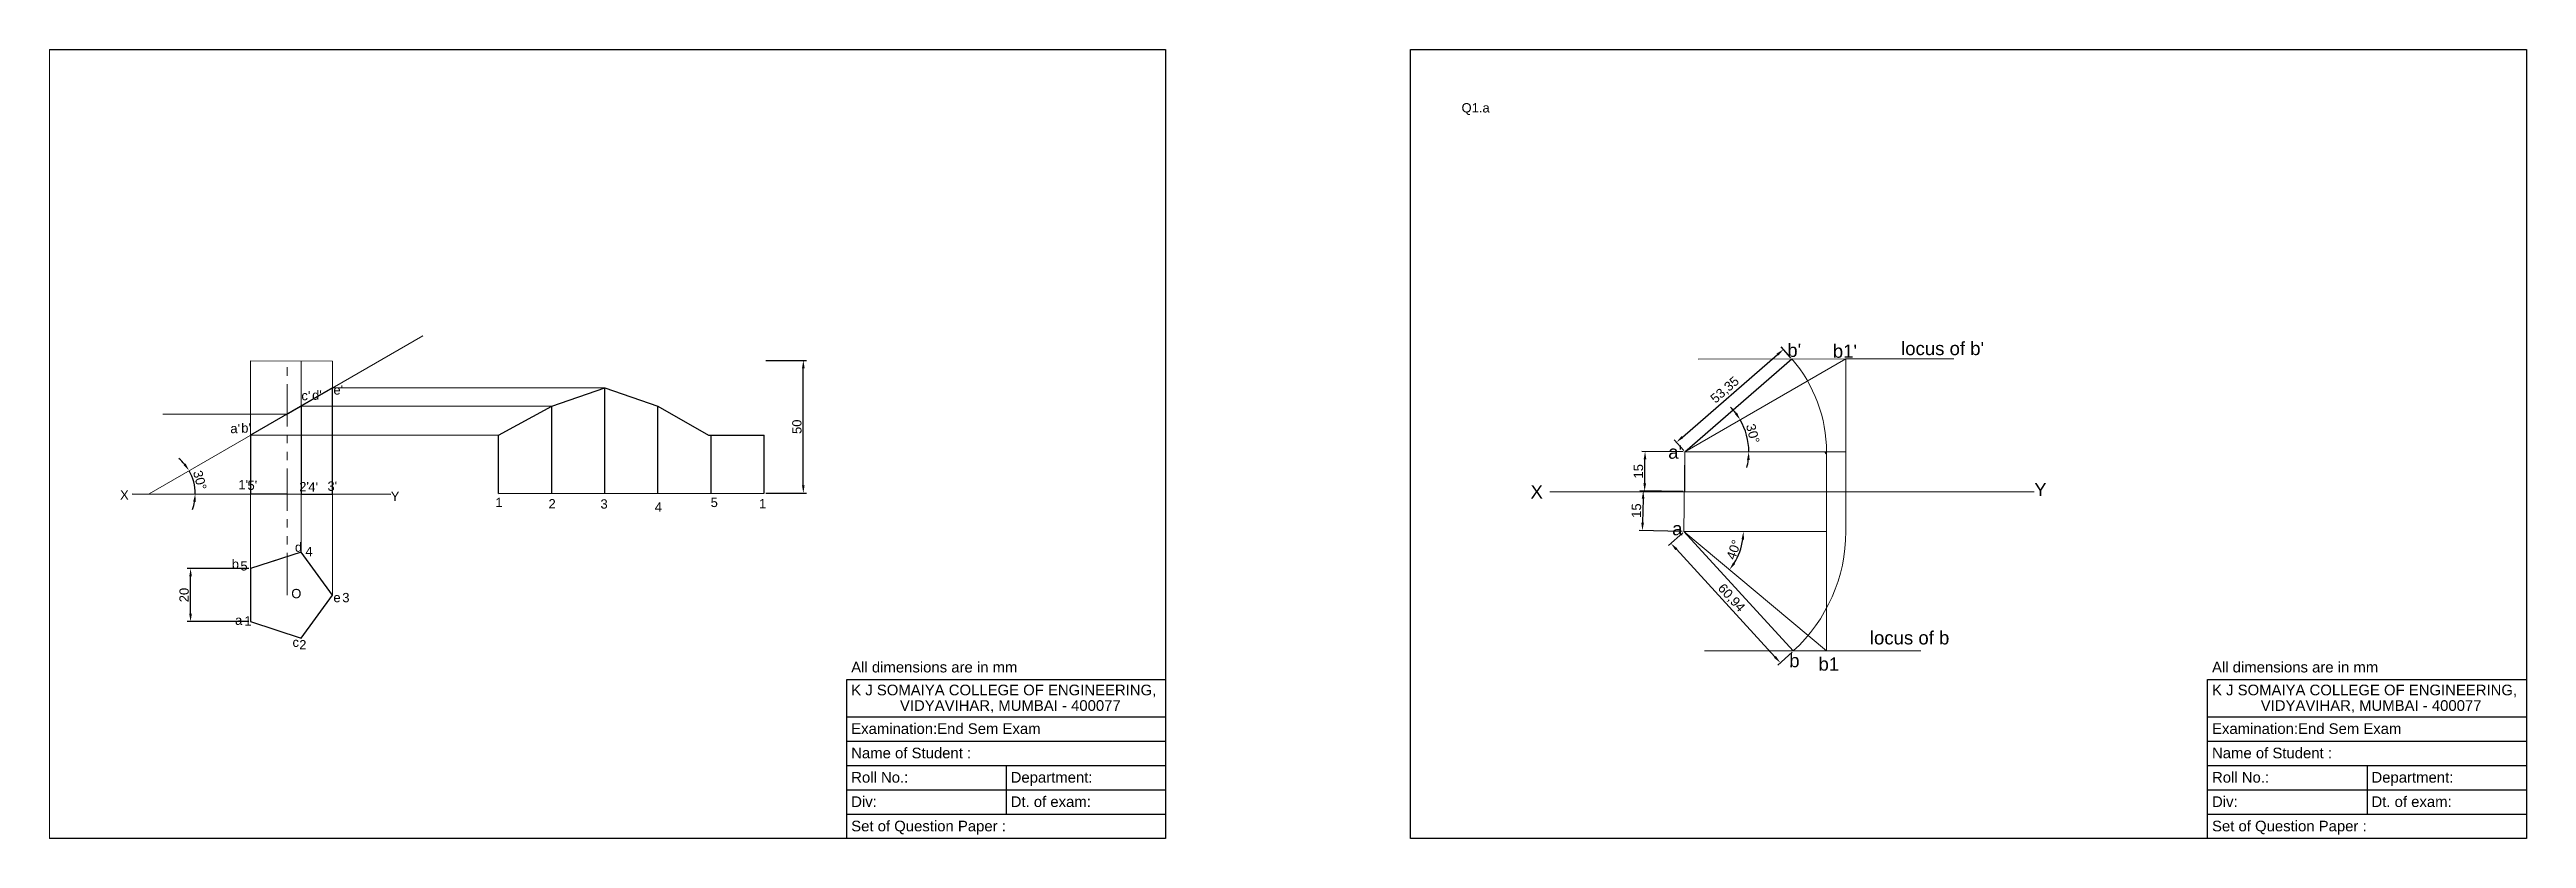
# Model space of a CAD drawing. Header units: millimetres. Extents: x 2649 to 6569, y 570 to 2859.
# Drawn here: x 4281 to 5213, y 969 to 1266 of the extents above; entities that cross this region are included whole.
import ezdxf

# ---------------------------------------------------------------- set-up
doc = ezdxf.new("R2010")
doc.units = ezdxf.units.MM
doc.linetypes.add('PHANTOM2', pattern=[31.75, 15.875, -3.175, 3.175, -3.175, 3.175, -3.175])
doc.styles.get("Standard").update_dxf_attribs({"font": 'arial.ttf', "height": 3.5})
doc.dimstyles.new('ISO-25', dxfattribs={"dimtxt": 3, "dimasz": 3, "dimexe": 1.25, "dimexo": 0.625, "dimtad": 1, "dimtxsty": 'Standard', "dimcen": 2.5, "dimadec": 0, "dimazin": 0, "dimtfac": 1, "dimtmove": 0, "dimatfit": 3, "dimfxl": 1, "dimarcsym": 0})

msp = doc.modelspace()

# ---------------------------------------------------------------- texts
at = {"lineweight": 9, "transparency": 33554687}
for s, height, p in [("b'", 5, (4935.304, 1150.624)), ("locus of b'", 5, (4978.125, 1151.299)), ("b1'", 5, (4952.428, 1150.293)), ("c'", 3.5, (4376.146, 1134.31)), ("d'", 3.5, (4380.182, 1134.49)), ("e'", 3.5, (4388.194, 1136.452)), ("a'", 3.5, (4349.413, 1121.924)), ("b'", 3.5, (4353.505, 1122.104)), ("a'", 5, (4890.497, 1112.293)), ('X', 3.5, (4307.912, 1096.901)), ("1'", 3.5, (4352.422, 1100.768)), ("5'", 3.5, (4355.872, 1100.568)), ("2'", 3.5, (4375.323, 1100.043)), ("4'", 3.5, (4378.747, 1099.943)), ("3'", 3.5, (4385.96, 1100.208)), ('Y', 3.5, (4409.78, 1096.413)), ('X', 5, (4838.675, 1097.311)), ('Y', 5, (5028.236, 1098.206)), ('1', 3.5, (4449.135, 1094.088)), ('2', 3.5, (4469.139, 1093.585)), ('4', 3.5, (4509.118, 1092.372)), ('5', 3.5, (4530.152, 1094.11)), ('1', 3.5, (4548.322, 1093.608)), ('a', 5, (4891.964, 1083.472)), ('b', 3.5, (4349.938, 1070.889)), ('5', 3.5, (4353.2, 1070.219)), ('d', 3.5, (4373.718, 1077.262)), ('4', 3.5, (4377.636, 1075.607)), ('O', 3.5, (4372.335, 1059.783)), ('e', 3.5, (4388.194, 1058.288)), ('3', 3.5, (4391.535, 1058.278)), ('a', 3.5, (4351.196, 1049.774)), ('1', 3.5, (4354.654, 1049.484)), ('c', 3.5, (4372.802, 1041.448)), ('2', 3.5, (4375.326, 1040.518)), ('locus of b', 5, (4966.383, 1042.39)), ('b', 5, (4936.038, 1033.807)), ('b1', 5, (4947.046, 1032.519))]:
    msp.add_text(s, height=height, dxfattribs=at).set_placement(p)
at = {"lineweight": 30, "transparency": 33554687}
msp.add_text('3', height=3.5, dxfattribs=at).set_placement((4488.691, 1093.528))
at = {"transparency": 33554687}
for s, height, p in [('All dimensions are in mm', 4.00791, (4583.05, 1031.847)), ('All dimensions are in mm', 4.00791, (5095.134, 1031.847)), ('K J SOMAIYA COLLEGE OF ENGINEERING, ', 4.00791, (4583.05, 1023.239)), ('K J SOMAIYA COLLEGE OF ENGINEERING, ', 4.00791, (5095.134, 1023.239)), ('VIDYAVIHAR, MUMBAI - 400077', 4.00791, (4601.387, 1017.387)), ('VIDYAVIHAR, MUMBAI - 400077', 4.00791, (5113.47, 1017.387)), ('Examination:End Sem Exam ', 4.00791, (4583.05, 1008.69)), ('Examination:End Sem Exam ', 4.00791, (5095.134, 1008.69)), ('Name of Student : ', 4.00791, (4583.05, 999.523)), ('Name of Student : ', 4.00791, (5095.134, 999.523)), ('Roll No.: ', 4.0079, (4583.05, 990.357)), ('Department: ', 4.00791, (4643.05, 990.357)), ('Roll No.: ', 4.0079, (5095.134, 990.357)), ('Department: ', 4.00791, (5155.134, 990.357)), ('Div: ', 4.0079, (4583.05, 981.19)), ('Dt. of exam:', 4.00791, (4643.05, 981.19)), ('Div: ', 4.0079, (5095.134, 981.19)), ('Dt. of exam:', 4.00791, (5155.134, 981.19)), ('Set of Question Paper : ', 4.00791, (4583.05, 972.023)), ('Set of Question Paper : ', 4.00791, (5095.134, 972.023))]:
    msp.add_text(s, height=height, dxfattribs=at).set_placement(p)
at = {"lineweight": 9, "transparency": 33554687, "insert": (4812.715, 1246.149), "char_height": 3.5, "attachment_point": 1}
msp.add_mtext_dynamic_manual_height_columns('Q1.a', width=37.94942, gutter_width=17.5, heights=[0], dxfattribs=at)

# ---------------------------------------------------------------- blocks, each defined once
blk = doc.blocks.new('*D36')
at = {"color": 0, "lineweight": -2, "transparency": 16777216}
for start, end in [(39.93545, 49.8709), (359.8942, 30), (340.0233, 349.95875)]:
    blk.add_arc((4318.88, 1099.12), 17.32, start, end, dxfattribs=at)
at = {"color": 0, "lineweight": 9, "transparency": 16777216}
for points in [[(4332.57, 1110.52), (4331.75, 1109.95), (4333.88, 1107.78)], [(4335.43, 1096.14), (4336.43, 1096.05), (4336.2, 1099.09)]]:
    blk.add_solid(points, dxfattribs=at)
at = {"layer": 'Defpoints', "color": 0, "lineweight": 9, "transparency": 16777216}
for p in [(4421.88, 1158.58), (4335.94, 1102.1), (4312.5, 1099.13), (4318.88, 1099.12), (4408.66, 1098.95)]:
    blk.add_point(p, dxfattribs=at)
at = {"color": 0, "lineweight": 9, "transparency": 16777216, "insert": (4337.94, 1104.21), "char_height": 3.5, "attachment_point": 5, "rotation": 284.9471}
blk.add_mtext('30°', dxfattribs=at)
blk = doc.blocks.new('*D37')
at = {"color": 0, "lineweight": -2, "transparency": 16777216}
for p, q in [((4550.96, 1149.33), (4566.28, 1149.33)), ((4565.03, 1102.33), (4565.03, 1146.33)), ((4550.96, 1099.33), (4566.28, 1099.33))]:
    blk.add_line(p, q, dxfattribs=at)
at = {"color": 0, "lineweight": 9, "transparency": 16777216}
for points in [[(4564.53, 1146.33), (4565.53, 1146.33), (4565.03, 1149.33)], [(4564.53, 1102.33), (4565.53, 1102.33), (4565.03, 1099.33)]]:
    blk.add_solid(points, dxfattribs=at)
at = {"layer": 'Defpoints', "color": 0, "lineweight": 9, "transparency": 16777216}
for p in [(4550.34, 1149.33), (4565.03, 1149.33), (4550.34, 1099.33)]:
    blk.add_point(p, dxfattribs=at)
at = {"color": 0, "lineweight": 9, "transparency": 16777216, "insert": (4562.62, 1124.33), "char_height": 3.5, "attachment_point": 5, "rotation": 90}
blk.add_mtext('50', dxfattribs=at)
blk = doc.blocks.new('*D38')
at = {"color": 0, "lineweight": -2, "transparency": 16777216}
for p, q in [((4356.42, 1070.98), (4333.19, 1070.98)), ((4334.44, 1053.98), (4334.44, 1067.98)), ((4356.42, 1050.98), (4333.19, 1050.98))]:
    blk.add_line(p, q, dxfattribs=at)
at = {"color": 0, "lineweight": 9, "transparency": 16777216}
for points in [[(4333.94, 1067.98), (4334.94, 1067.98), (4334.44, 1070.98)], [(4333.94, 1053.98), (4334.94, 1053.98), (4334.44, 1050.98)]]:
    blk.add_solid(points, dxfattribs=at)
at = {"layer": 'Defpoints', "color": 0, "lineweight": 9, "transparency": 16777216}
for p in [(4334.44, 1070.98), (4357.05, 1070.98), (4357.05, 1050.98)]:
    blk.add_point(p, dxfattribs=at)
at = {"color": 0, "lineweight": 9, "transparency": 16777216, "insert": (4332.02, 1060.98), "char_height": 3.5, "attachment_point": 5, "rotation": 90}
blk.add_mtext('20', dxfattribs=at)
blk = doc.blocks.new('*D39')
at = {"color": 0, "lineweight": -2, "transparency": 16777216}
for p, q in [((4896.1, 1114.89), (4880.53, 1115.06)), ((4881.65, 1103.04), (4881.75, 1112.04)), ((4895.94, 1099.89), (4880.37, 1100.06))]:
    blk.add_line(p, q, dxfattribs=at)
at = {"color": 0, "lineweight": 9, "transparency": 16777216}
for points in [[(4881.25, 1112.05), (4882.25, 1112.04), (4881.78, 1115.04)], [(4881.15, 1103.05), (4882.15, 1103.04), (4881.62, 1100.04)]]:
    blk.add_solid(points, dxfattribs=at)
at = {"layer": 'Defpoints', "color": 0, "lineweight": 9, "transparency": 16777216}
for p in [(4881.78, 1115.04), (4896.72, 1114.88), (4896.56, 1099.88)]:
    blk.add_point(p, dxfattribs=at)
at = {"color": 0, "lineweight": 9, "transparency": 16777216, "insert": (4879.29, 1107.57), "char_height": 3.5, "attachment_point": 5, "rotation": 89.38715}
blk.add_mtext('15', dxfattribs=at)
blk = doc.blocks.new('*D40')
at = {"color": 0, "lineweight": -2, "transparency": 16777216}
for p, q in [((4896.1, 1099.9), (4879.85, 1100.24)), ((4881.04, 1097.22), (4880.85, 1088.22)), ((4895.78, 1084.9), (4879.53, 1085.25))]:
    blk.add_line(p, q, dxfattribs=at)
at = {"color": 0, "lineweight": 9, "transparency": 16777216}
for points in [[(4880.54, 1097.23), (4881.54, 1097.21), (4881.1, 1100.22)], [(4880.35, 1088.23), (4881.35, 1088.21), (4880.78, 1085.22)]]:
    blk.add_solid(points, dxfattribs=at)
at = {"layer": 'Defpoints', "color": 0, "lineweight": 9, "transparency": 16777216}
for p in [(4896.72, 1099.88), (4880.78, 1085.22), (4896.4, 1084.89)]:
    blk.add_point(p, dxfattribs=at)
at = {"color": 0, "lineweight": 9, "transparency": 16777216, "insert": (4878.53, 1092.77), "char_height": 3.5, "attachment_point": 5, "rotation": 88.77437}
blk.add_mtext('15', dxfattribs=at)
blk = doc.blocks.new('*D41')
at = {"color": 0, "lineweight": -2, "transparency": 16777216}
for p, q in [((4895.85, 1120.47), (4931.61, 1151.5)), ((4936.61, 1150.32), (4933.05, 1154.41)), ((4896.31, 1115.36), (4892.76, 1119.45))]:
    blk.add_line(p, q, dxfattribs=at)
at = {"color": 0, "lineweight": 9, "transparency": 16777216}
for points in [[(4931.28, 1151.88), (4931.94, 1151.12), (4933.87, 1153.47)], [(4895.52, 1120.85), (4896.18, 1120.09), (4893.58, 1118.5)]]:
    blk.add_solid(points, dxfattribs=at)
at = {"layer": 'Defpoints', "color": 0, "lineweight": 9, "transparency": 16777216}
for p in [(4933.87, 1153.47), (4937.02, 1149.85), (4896.72, 1114.88)]:
    blk.add_point(p, dxfattribs=at)
at = {"color": 0, "lineweight": 9, "transparency": 16777216, "insert": (4911.94, 1138.05), "char_height": 3.5, "attachment_point": 5, "rotation": 40.95047}
blk.add_mtext('53,35', dxfattribs=at)
blk = doc.blocks.new('*D42')
at = {"color": 0, "lineweight": -2, "transparency": 16777216}
for p, q in [((4895.94, 1084.46), (4890.6, 1079.57)), ((4893.55, 1078.21), (4930.66, 1037.69)), ((4937.1, 1039.52), (4931.77, 1034.63))]:
    blk.add_line(p, q, dxfattribs=at)
at = {"color": 0, "lineweight": 9, "transparency": 16777216}
for points in [[(4893.92, 1078.54), (4893.18, 1077.87), (4891.53, 1080.42)], [(4931.03, 1038.03), (4930.29, 1037.35), (4932.69, 1035.48)]]:
    blk.add_solid(points, dxfattribs=at)
at = {"layer": 'Defpoints', "color": 0, "lineweight": 9, "transparency": 16777216}
for p in [(4896.4, 1084.89), (4932.69, 1035.48), (4937.56, 1039.94)]:
    blk.add_point(p, dxfattribs=at)
at = {"color": 0, "lineweight": 9, "transparency": 16777216, "insert": (4914.12, 1059.79), "char_height": 3.5, "attachment_point": 5, "rotation": 312.48755}
blk.add_mtext('60,94', dxfattribs=at)
blk = doc.blocks.new('*D43')
at = {"color": 0, "lineweight": -2, "transparency": 16777216}
for start, end in [(37.13677, 44.27353), (360, 30), (345.72647, 352.86323)]:
    blk.add_arc((4896.72, 1114.88), 24.1, start, end, dxfattribs=at)
at = {"color": 0, "lineweight": 9, "transparency": 16777216}
for points in [[(4916.35, 1129.71), (4915.52, 1129.16), (4917.59, 1126.93)], [(4920.14, 1111.92), (4921.14, 1111.86), (4920.82, 1114.88)]]:
    blk.add_solid(points, dxfattribs=at)
at = {"layer": 'Defpoints', "color": 0, "lineweight": 9, "transparency": 16777216}
for p in [(4957.34, 1149.88), (4920.46, 1119.07), (4896.72, 1114.88), (4896.72, 1114.88), (4950.07, 1114.88)]:
    blk.add_point(p, dxfattribs=at)
at = {"color": 0, "lineweight": 9, "transparency": 16777216, "insert": (4922.33, 1121.75), "char_height": 3.5, "attachment_point": 5, "rotation": 285}
blk.add_mtext('30°', dxfattribs=at)
blk = doc.blocks.new('*D44')
at = {"color": 0, "lineweight": -2, "transparency": 16777216}
blk.add_arc((4896.4, 1084.89), 22.37, 327.7465, 352.31176, dxfattribs=at)
at = {"color": 0, "lineweight": 9, "transparency": 16777216}
for points in [[(4918.08, 1081.93), (4919.07, 1081.86), (4918.78, 1084.89)], [(4915.73, 1072.65), (4914.92, 1073.24), (4913.56, 1070.52)]]:
    blk.add_solid(points, dxfattribs=at)
at = {"layer": 'Defpoints', "color": 0, "lineweight": 9, "transparency": 16777216}
for p in [(4896.4, 1084.89), (4896.4, 1084.89), (4950.07, 1084.89), (4916.4, 1074.86), (4950.07, 1039.94)]:
    blk.add_point(p, dxfattribs=at)
at = {"color": 0, "lineweight": 9, "transparency": 16777216, "insert": (4915.16, 1078.07), "char_height": 3.5, "attachment_point": 5, "rotation": 70.02913}
blk.add_mtext('40°', dxfattribs=at)

# ---------------------------------------------------------------- dimensions: what is measured, and where the dimension line sits
at = {"lineweight": 9, "transparency": 33554687}
for base, line1, line2, picture, middle in [((4335.938, 1102.104), ((4312.503, 1099.129), (4408.656, 1098.952)), ((4421.876, 1158.585), (4318.885, 1099.122)), '*D36', (4337.943, 1104.208)), ((4920.457, 1119.069), ((4896.723, 1114.884), (4957.345, 1149.884)), ((4950.071, 1114.884), (4896.723, 1114.884)), '*D43', (4922.333, 1121.746)), ((4916.403, 1074.858), ((4896.402, 1084.885), (4950.071, 1039.945)), ((4950.071, 1084.885), (4896.402, 1084.885)), '*D44', (4915.164, 1078.068))]:
    dim = msp.add_angular_dim_2l(base=base, line1=line1, line2=line2, dimstyle='ISO-25', dxfattribs=at)
    dim.commit()
    dim.dimension.update_dxf_attribs({"geometry": picture, "text_midpoint": middle})
for base, p1, p2, picture, middle in [((4565.028, 1149.326), (4550.337, 1099.326), (4550.337, 1149.326), '*D37', (4562.616, 1124.326)), ((4334.435, 1070.978), (4357.049, 1050.978), (4357.049, 1070.978), '*D38', (4332.023, 1060.978))]:
    dim = msp.add_linear_dim(base=base, p1=p1, p2=p2, angle=90, dimstyle='ISO-25', dxfattribs=at)
    dim.commit()
    dim.dimension.update_dxf_attribs({"geometry": picture, "text_midpoint": middle})
for p1, p2, distance, picture, middle in [((4896.723, 1114.884), (4937.015, 1149.848), 4.793, '*D41', (4911.94, 1138.046)), ((4896.562, 1099.884), (4896.723, 1114.884), 14.943, '*D39', (4879.289, 1107.569)), ((4896.723, 1099.884), (4896.402, 1084.885), -15.623, '*D40', (4878.531, 1092.77)), ((4896.402, 1084.885), (4937.564, 1039.945), -6.613, '*D42', (4914.119, 1059.791))]:
    dim = msp.add_aligned_dim(p1=p1, p2=p2, distance=distance, dimstyle='ISO-25', dxfattribs=at)
    dim.commit()
    dim.dimension.update_dxf_attribs({"geometry": picture, "text_midpoint": middle})

# ---------------------------------------------------------------- linework, layer by layer
at = {"transparency": 33554687}
for p, q in [((4281.372, 1266.341), (4701.372, 1266.341)), ((4701.372, 1266.341), (4701.372, 969.341)), ((4793.456, 1266.341), (5213.456, 1266.341)), ((4793.456, 969.341), (4793.456, 1266.341)), ((5213.456, 1266.341), (5213.456, 969.341)), ((4581.372, 1029.164), (4701.372, 1029.164)), ((4581.372, 969.341), (4581.372, 1029.164)), ((5093.456, 1029.164), (5213.456, 1029.164)), ((5093.456, 969.341), (5093.456, 1029.164)), ((4581.372, 1015.174), (4701.372, 1015.174)), ((5093.456, 1015.174), (5213.456, 1015.174)), ((4581.372, 1006.008), (4701.372, 1006.008)), ((5093.456, 1006.008), (5213.456, 1006.008)), ((4581.372, 996.841), (4701.372, 996.841)), ((4641.372, 996.841), (4641.372, 978.508)), ((5093.456, 996.841), (5213.456, 996.841)), ((5153.456, 996.841), (5153.456, 978.508)), ((4581.372, 987.674), (4701.372, 987.674)), ((5093.456, 987.674), (5213.456, 987.674)), ((4581.372, 978.508), (4701.372, 978.508)), ((5093.456, 978.508), (5213.456, 978.508)), ((4701.372, 969.341), (4281.372, 969.341)), ((4701.372, 969.341), (4581.372, 969.341)), ((5213.456, 969.341), (4793.456, 969.341)), ((5213.456, 969.341), (5093.456, 969.341))]:
    msp.add_line(p, q, dxfattribs=at)
at = {"lineweight": 9, "transparency": 33554687}
for p, q in [((4281.372, 1266.341), (4281.372, 969.341)), ((4421.876, 1158.585), (4318.885, 1099.122)), ((4370.812, 1129.103), (4421.876, 1158.585)), ((4357.049, 1099.119), (4357.049, 1149.119)), ((4387.826, 1149.083), (4357.049, 1149.119)), ((4376.07, 1099.097), (4376.07, 1149.097)), ((4387.826, 1099.083), (4387.826, 1149.083)), ((4896.723, 1114.884), (4957.345, 1149.884)), ((4977.854, 1149.919), (4901.799, 1149.787)), ((4957.345, 1149.884), (4998.026, 1149.955)), ((4957.345, 1149.884), (4957.345, 1084.885)), ((4370.812, 1129.103), (4323.986, 1129.103)), ((4370.38, 1128.853), (4376.07, 1132.138)), ((4470.337, 1099.235), (4470.337, 1132.138)), ((4470.337, 1099.326), (4470.337, 1132.138)), ((4896.723, 1114.884), (4896.402, 1084.885)), ((4896.723, 1099.884), (4896.723, 1114.884)), ((4896.723, 1114.884), (4957.345, 1114.884)), ((4950.071, 1114.884), (4896.723, 1114.884)), ((4950.071, 1039.945), (4950.071, 1114.884)), ((4845.992, 1099.884), (4896.723, 1099.884)), ((4865.912, 1099.884), (5028.177, 1099.884)), ((4357.049, 1070.978), (4357.049, 1099.119)), ((4376.07, 1077.158), (4376.07, 1099.097)), ((4387.826, 1060.978), (4387.826, 1099.083)), ((4896.402, 1084.885), (4950.071, 1039.945)), ((4896.402, 1084.885), (4950.071, 1084.885)), ((4950.071, 1084.885), (4896.402, 1084.885)), ((4357.049, 1070.978), (4366.568, 1074.04)), ((4966.157, 1039.945), (4904.138, 1039.945)), ((4950.071, 1039.945), (4985.613, 1039.945))]:
    msp.add_line(p, q, dxfattribs=at)
at = {"linetype": 'PHANTOM2', "lineweight": 9, "transparency": 33554687}
msp.add_line((4370.812, 1060.978), (4370.812, 1149.103), dxfattribs=at)
at = {"lineweight": 30, "transparency": 33554687}
for p, q in [((4896.723, 1114.884), (4937.015, 1149.848)), ((4387.826, 1138.926), (4357.049, 1121.157)), ((4387.826, 1098.992), (4387.826, 1138.926)), ((4470.337, 1132.138), (4490.337, 1138.926)), ((4490.337, 1099.235), (4490.337, 1138.926)), ((4490.337, 1138.926), (4510.336, 1132.138)), ((4376.07, 1132.138), (4376.07, 1099.013)), ((4450.337, 1121.157), (4470.337, 1132.138)), ((4470.337, 1099.326), (4470.337, 1132.138)), ((4510.336, 1099.29), (4510.336, 1132.138)), ((4510.336, 1132.138), (4529.358, 1121.157)), ((4357.049, 1121.157), (4357.049, 1099.119)), ((4450.337, 1099.235), (4450.337, 1121.157)), ((4529.358, 1121.157), (4550.337, 1121.157)), ((4530.336, 1099.29), (4530.336, 1121.157)), ((4550.337, 1099.326), (4550.337, 1121.157)), ((4312.503, 1099.129), (4409.77, 1098.952)), ((4357.049, 1099.119), (4370.812, 1099.119)), ((4376.07, 1099.013), (4387.826, 1098.992)), ((4450.337, 1099.235), (4550.337, 1099.326)), ((4896.402, 1084.885), (4937.564, 1039.945))]:
    msp.add_line(p, q, dxfattribs=at)
at = {"lineweight": 9, "transparency": 33554495}
for p, q in [((4387.826, 1138.926), (4490.337, 1138.926)), ((4376.07, 1132.138), (4470.337, 1132.138)), ((4357.049, 1121.157), (4450.337, 1121.157))]:
    msp.add_line(p, q, dxfattribs=at)
at = {"lineweight": 9, "transparency": 33554559}
msp.add_line((4529.358, 1121.157), (4550.337, 1121.157), dxfattribs=at)
at = {"lineweight": 30, "transparency": 33554687}
msp.add_lwpolyline([(4357.049, 1070.978), (4357.049, 1050.978), (4376.07, 1044.798), (4387.826, 1060.978), (4376.07, 1077.158)], close=True, dxfattribs=at)
at = {"lineweight": 9, "transparency": 33554687}
for centre, radius, start, end in [((4896.723, 1114.884), 53.348, 0, 40.950472), ((4896.402, 1084.885), 60.943, 28.279758, 29.487776), ((4896.402, 1084.885), 60.943, 312.487554, 0)]:
    msp.add_arc(centre, radius, start, end, dxfattribs=at)

msp.set_redraw_order([(e.dxf.handle, doc.entitydb.next_handle()) for e in msp.query("TEXT MTEXT ATTDEF DIMENSION ARC_DIMENSION")])  # texts and dimensions are drawn at this point

doc.saveas('drawing.dxf')
